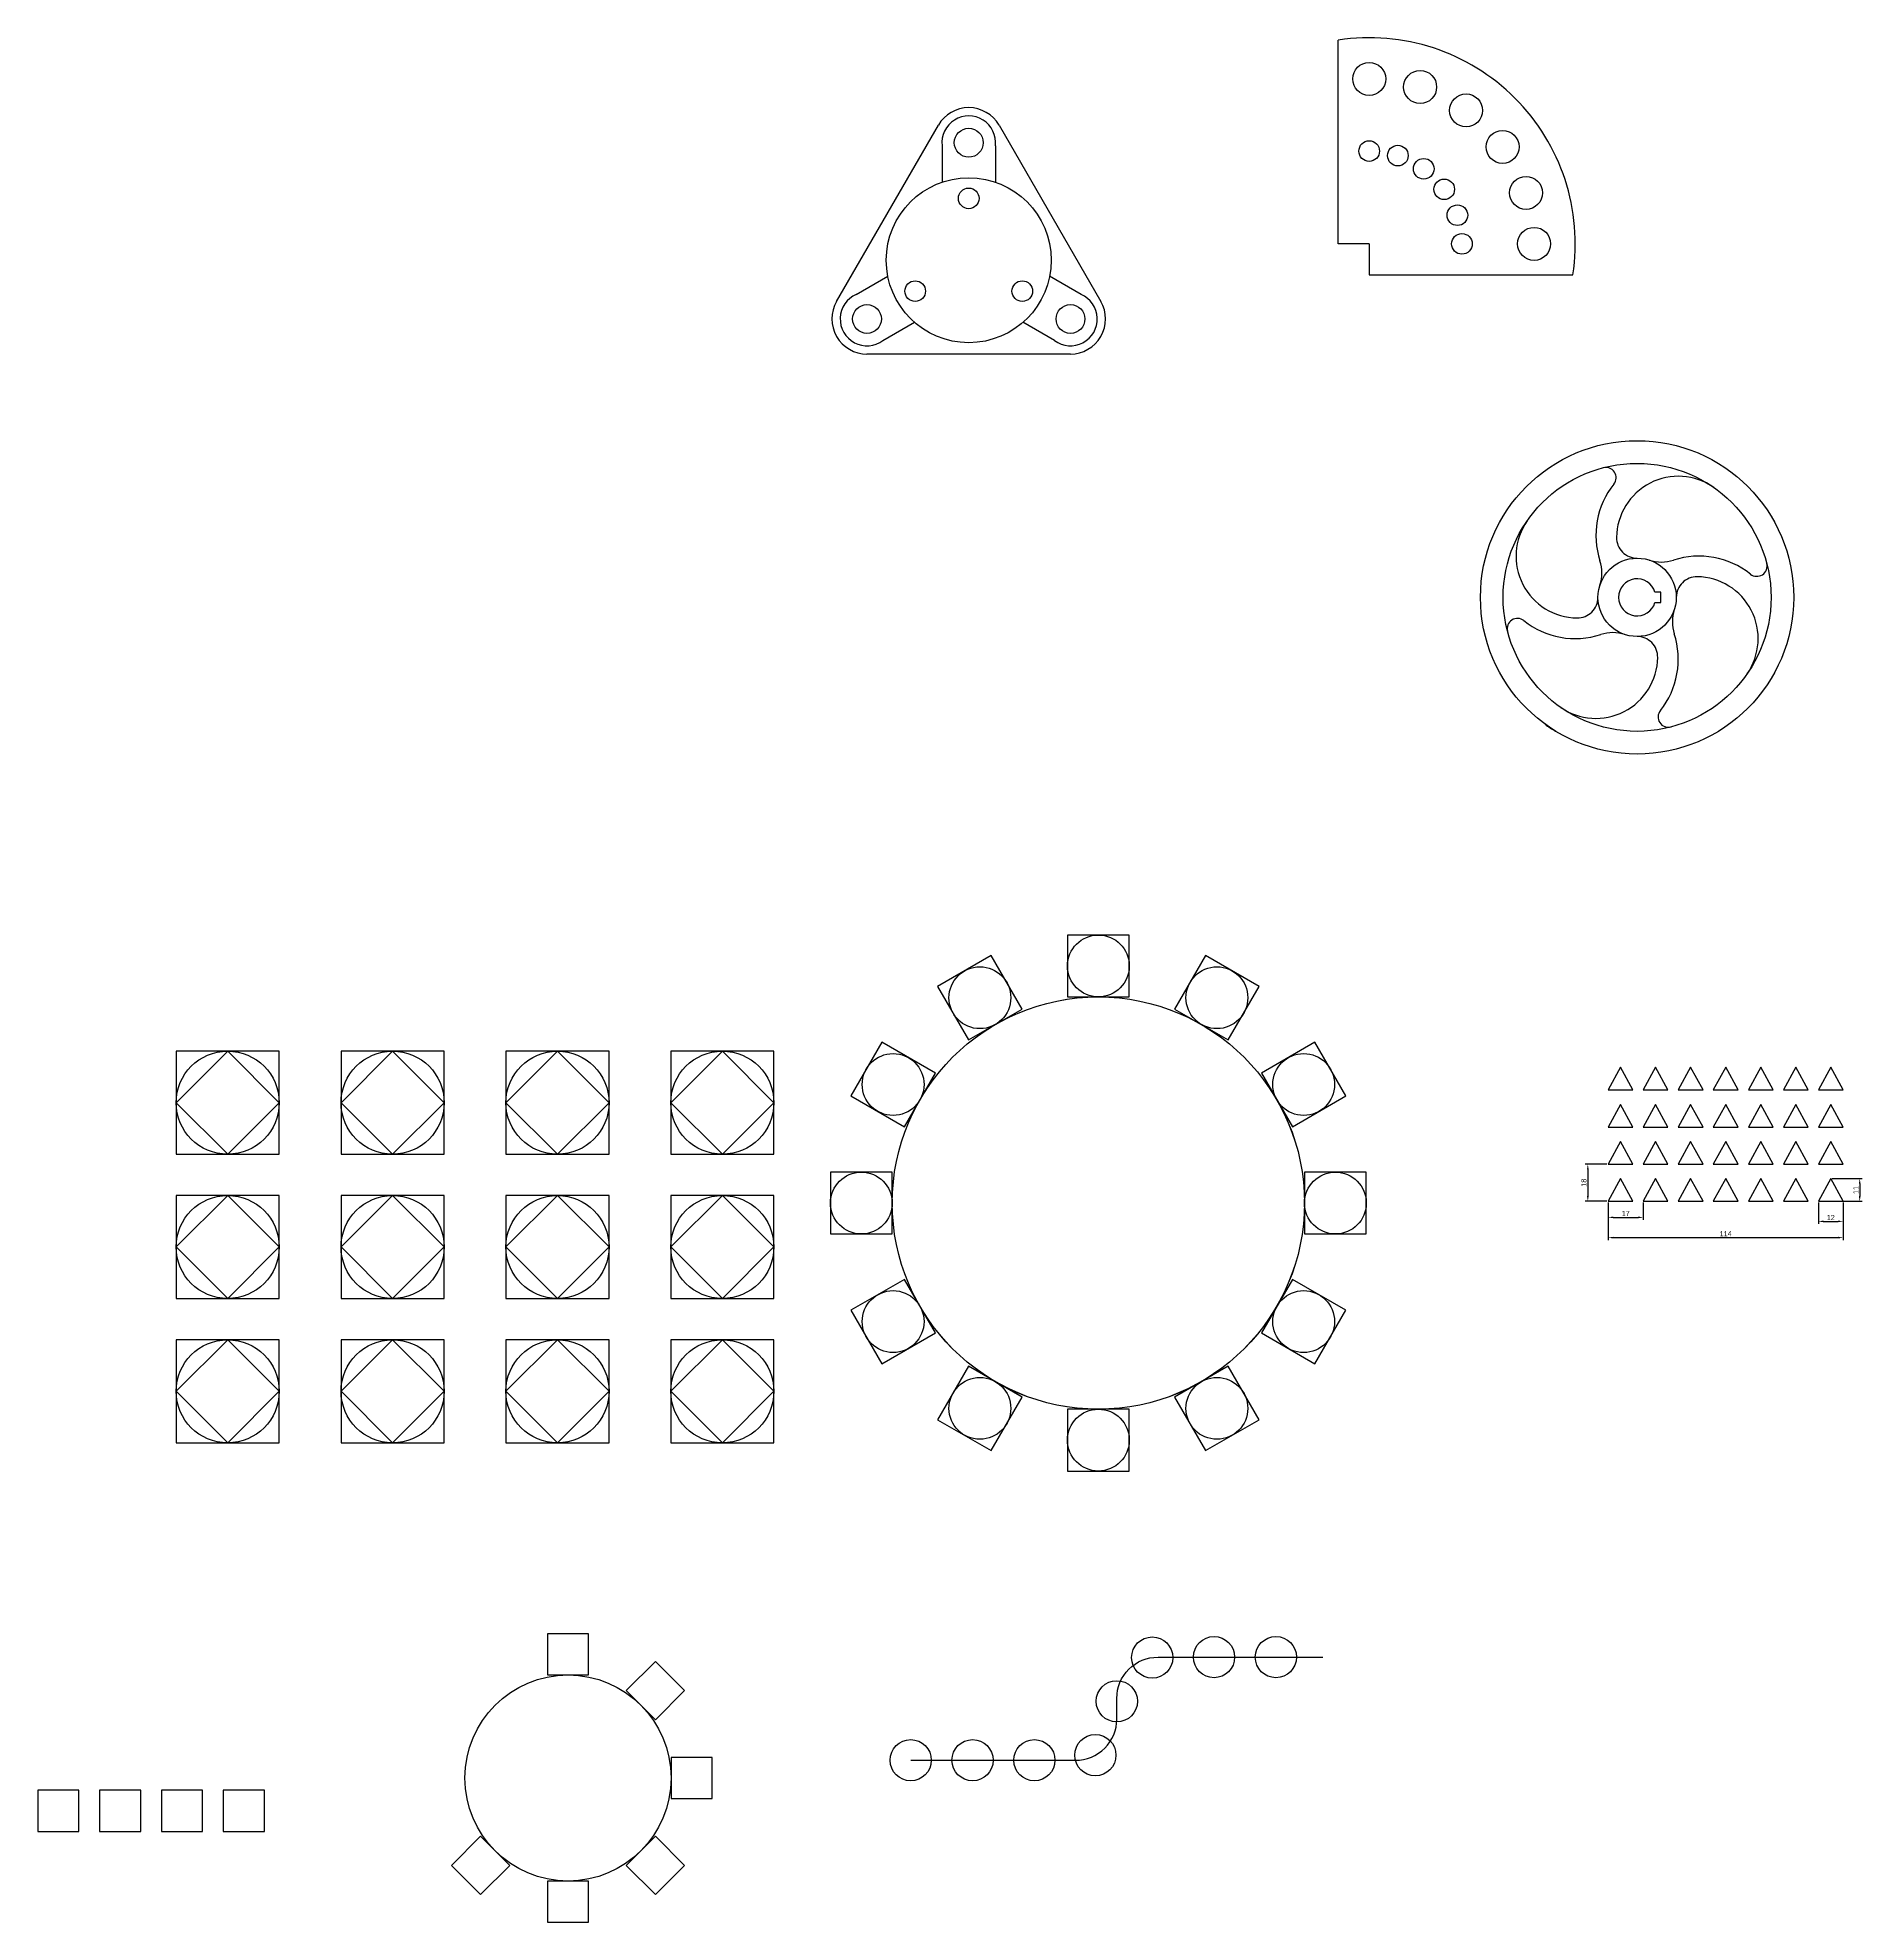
# Model space of a CAD drawing. Header units: millimetres. Extents: x 97 to 2492, y 50 to 1578.
# Drawn here: x 97 to 982, y 50 to 964 of the extents above; entities that cross this region are included whole.
import ezdxf

# ---------------------------------------------------------------- set-up
doc = ezdxf.new("R2010")
doc.units = ezdxf.units.MM
doc.styles.get("Standard").update_dxf_attribs({"font": 'arial.ttf'})
doc.dimstyles.new('ISO-25', dxfattribs={"dimtxt": 2.5, "dimasz": 2.5, "dimexe": 1.25, "dimexo": 0.625, "dimtad": 1, "dimtxsty": 'Standard', "dimcen": 2.5, "dimadec": 0, "dimazin": 0, "dimtfac": 1, "dimtmove": 0, "dimatfit": 3, "dimfxl": 1, "dimarcsym": 0})

# ---------------------------------------------------------------- blocks, each defined once
blk = doc.blocks.new('*U3')
blk.add_lwpolyline([(-10, -10), (10, -10), (10, 10), (-10, 10)], close=True)
blk = doc.blocks.new('*U4')
at = {"color": 0, "linetype": 'ByBlock', "lineweight": -2, "transparency": 16777216}
blk.add_blockref('*U3', (354.33, 179.57), dxfattribs=at)
for p, rotation in [((396.76, 162), 315), ((414.33, 119.57), 270), ((311.91, 77.15), 135), ((396.76, 77.15), 225.0000000000001), ((354.33, 59.57), 180)]:
    blk.add_blockref('*U3', p, dxfattribs=dict(at, rotation=rotation))
blk = doc.blocks.new('*U5')
blk.add_circle((0, 0), 10)
blk = doc.blocks.new('*U6')
at = {"color": 0, "linetype": 'ByBlock', "lineweight": -2, "transparency": 16777216}
for p, rotation in [((637.76, 178), 8.112661460753054), ((620.59, 156.78), 90.00000000000001), ((610.18, 130.65), 28.64788975654116)]:
    blk.add_blockref('*U5', p, dxfattribs=dict(at, rotation=rotation))
for p in [(667.76, 178.2), (697.76, 178.2), (520.59, 128.2), (550.59, 128.2), (580.59, 128.2)]:
    blk.add_blockref('*U5', p, dxfattribs=at)
blk = doc.blocks.new('*U7')
for p, q in [((0, 25), (-25, 0)), ((25, 0), (0, 25)), ((-25, 0), (0, -25)), ((0, -25), (25, 0))]:
    blk.add_line(p, q)
blk.add_lwpolyline([(-25, -25), (25, -25), (25, 25), (-25, 25)], close=True)
blk.add_circle((0, 0), 25)
blk = doc.blocks.new('*U8')
at = {"color": 0, "linetype": 'ByBlock', "lineweight": -2, "transparency": 16777216}
for p in [(0, 140), (80, 140), (160, 140), (240, 140), (0, 70), (80, 70), (160, 70), (240, 70), (0, 0), (80, 0), (160, 0), (240, 0)]:
    blk.add_blockref('*U7', p, dxfattribs=at)
blk = doc.blocks.new('*U11')
blk.add_lwpolyline([(-15, -15), (15, -15), (15, 15), (-15, 15)], close=True)
for centre, radius in [((0, 0), 15), ((0, -115), 100)]:
    blk.add_circle(centre, radius)
blk = doc.blocks.new('*U12')
at = {"color": 0, "linetype": 'ByBlock', "lineweight": -2, "transparency": 16777216}
for p, rotation in [((554.15, 498.05), 29.99999999999998), ((669.15, 498.05), 329.9999999999999), ((512.06, 455.96), 59.99999999999999), ((711.25, 455.96), 299.9999999999999), ((512.06, 340.96), 120), ((554.15, 298.87), 150), ((669.15, 298.87), 210), ((711.25, 340.96), 240), ((496.65, 398.46), 90), ((611.65, 283.46), 180), ((726.65, 398.46), 269.9999999999999)]:
    blk.add_blockref('*U11', p, dxfattribs=dict(at, rotation=rotation))
blk.add_blockref('*U11', (611.65, 513.46), dxfattribs=at)
blk = doc.blocks.new('*U14')
for p, q in [((0, 5.5), (-6, -5.5)), ((6, -5.5), (0, 5.5)), ((-6, -5.5), (6, -5.5))]:
    blk.add_line(p, q)
blk = doc.blocks.new('*U15')
at = {"color": 0, "linetype": 'ByBlock', "lineweight": -2, "transparency": 16777216}
for p in [(0, 54), (17, 54), (34, 54), (51, 54), (68, 54), (85, 54), (102, 54), (0, 36), (17, 36), (34, 36), (51, 36), (68, 36), (85, 36), (102, 36), (0, 18), (17, 18), (34, 18), (51, 18), (68, 18), (85, 18), (102, 18), (0, 0), (17, 0), (34, 0), (51, 0), (68, 0), (85, 0), (102, 0)]:
    blk.add_blockref('*U14', p, dxfattribs=at)
blk = doc.blocks.new('*D16')
at = {"color": 0, "lineweight": -2, "transparency": 16777216}
for p, q in [((859, 398.69), (859, 390.26)), ((876, 398.69), (876, 390.26)), ((861.5, 391.51), (873.5, 391.51))]:
    blk.add_line(p, q, dxfattribs=at)
at = {"color": 0, "transparency": 16777216}
for points in [[(861.5, 391.92), (861.5, 391.09), (859, 391.51)], [(873.5, 391.92), (873.5, 391.09), (876, 391.51)]]:
    blk.add_solid(points, dxfattribs=at)
at = {"layer": 'Defpoints', "color": 0, "transparency": 16777216}
for p in [(859, 399.31), (876, 399.31), (876, 391.51)]:
    blk.add_point(p, dxfattribs=at)
at = {"color": 0, "transparency": 16777216, "insert": (867.5, 393.39), "char_height": 2.5, "attachment_point": 5}
blk.add_mtext('17', dxfattribs=at)
blk = doc.blocks.new('*D17')
at = {"color": 0, "lineweight": -2, "transparency": 16777216}
for p, q in [((859, 398.69), (859, 380.44)), ((973, 398.69), (973, 380.44)), ((861.5, 381.69), (970.5, 381.69))]:
    blk.add_line(p, q, dxfattribs=at)
at = {"color": 0, "transparency": 16777216}
for points in [[(861.5, 382.11), (861.5, 381.27), (859, 381.69)], [(970.5, 382.11), (970.5, 381.27), (973, 381.69)]]:
    blk.add_solid(points, dxfattribs=at)
at = {"layer": 'Defpoints', "color": 0, "transparency": 16777216}
for p in [(859, 399.31), (973, 399.31), (973, 381.69)]:
    blk.add_point(p, dxfattribs=at)
at = {"color": 0, "transparency": 16777216, "insert": (916, 383.57), "char_height": 2.5, "attachment_point": 5}
blk.add_mtext('114', dxfattribs=at)
blk = doc.blocks.new('*D18')
at = {"color": 0, "lineweight": -2, "transparency": 16777216}
for p, q in [((858.37, 417.31), (847.86, 417.31)), ((849.11, 414.81), (849.11, 401.81)), ((858.37, 399.31), (847.86, 399.31))]:
    blk.add_line(p, q, dxfattribs=at)
at = {"color": 0, "transparency": 16777216}
for points in [[(848.7, 414.81), (849.53, 414.81), (849.11, 417.31)], [(848.7, 401.81), (849.53, 401.81), (849.11, 399.31)]]:
    blk.add_solid(points, dxfattribs=at)
at = {"layer": 'Defpoints', "color": 0, "transparency": 16777216}
for p in [(859, 417.31), (849.11, 399.31), (859, 399.31)]:
    blk.add_point(p, dxfattribs=at)
at = {"color": 0, "transparency": 16777216, "insert": (847.21, 408.31), "char_height": 2.5, "attachment_point": 5, "rotation": 90}
blk.add_mtext('18', dxfattribs=at)
blk = doc.blocks.new('*D19')
at = {"color": 0, "lineweight": -2, "transparency": 16777216}
for p, q in [((961, 398.69), (961, 388.31)), ((973, 398.69), (973, 388.31)), ((963.5, 389.56), (970.5, 389.56))]:
    blk.add_line(p, q, dxfattribs=at)
at = {"color": 0, "transparency": 16777216}
for points in [[(963.5, 389.98), (963.5, 389.15), (961, 389.56)], [(970.5, 389.98), (970.5, 389.15), (973, 389.56)]]:
    blk.add_solid(points, dxfattribs=at)
at = {"layer": 'Defpoints', "color": 0, "transparency": 16777216}
for p in [(961, 399.31), (973, 399.31), (973, 389.56)]:
    blk.add_point(p, dxfattribs=at)
at = {"color": 0, "transparency": 16777216, "insert": (967, 391.44), "char_height": 2.5, "attachment_point": 5}
blk.add_mtext('12', dxfattribs=at)
blk = doc.blocks.new('*D20')
at = {"color": 0, "lineweight": -2, "transparency": 16777216}
for p, q in [((967.62, 410.31), (982.29, 410.31)), ((981.04, 407.81), (981.04, 401.81)), ((967.62, 399.31), (982.29, 399.31))]:
    blk.add_line(p, q, dxfattribs=at)
at = {"color": 0, "transparency": 16777216}
for points in [[(980.62, 407.81), (981.45, 407.81), (981.04, 410.31)], [(980.62, 401.81), (981.45, 401.81), (981.04, 399.31)]]:
    blk.add_solid(points, dxfattribs=at)
at = {"layer": 'Defpoints', "color": 0, "transparency": 16777216}
for p in [(967, 410.31), (967, 399.31), (981.04, 399.31)]:
    blk.add_point(p, dxfattribs=at)
at = {"color": 0, "transparency": 16777216, "insert": (979.16, 404.81), "char_height": 2.5, "attachment_point": 5, "rotation": 90}
blk.add_mtext('11', dxfattribs=at)
blk = doc.blocks.new('*U41')
blk.add_circle((0, 0), 5)
blk = doc.blocks.new('*U42')
at = {"color": 0, "linetype": 'ByBlock', "lineweight": -2, "transparency": 16777216}
for p, rotation in [((716.59, 900.13), 35.99999999999999), ((729.13, 906.53), 17.99999999999999), ((706.63, 890.18), 54), ((700.24, 877.63), 72), ((698.04, 863.73), 90)]:
    blk.add_blockref('*U41', p, dxfattribs=dict(at, rotation=rotation))
blk.add_blockref('*U41', (743.04, 908.73), dxfattribs=at)
blk = doc.blocks.new('*U43')
blk.add_circle((0, 0), 8)
blk = doc.blocks.new('*U44')
at = {"color": 0, "linetype": 'ByBlock', "lineweight": -2, "transparency": 16777216}
for p, rotation in [((743.04, 943.73), 89.99999999999984), ((767.76, 939.81), 71.99999999999989), ((790.06, 928.45), 53.99999999999994), ((807.76, 910.75), 35.99999999999997), ((819.12, 888.45), 17.99999999999997)]:
    blk.add_blockref('*U43', p, dxfattribs=dict(at, rotation=rotation))
blk.add_blockref('*U43', (823.04, 863.73), dxfattribs=at)
blk = doc.blocks.new('*U45')
for p, q in [((-12.92, 1.59), (-12.92, -16.07)), ((12.92, 1.59), (12.92, -16.07))]:
    blk.add_line(p, q)
blk.add_circle((0, 3.07), 7)
blk.add_arc((0, 3.07), 13, 353.45203, 186.54797)
blk = doc.blocks.new('*U46')
at = {"color": 0, "linetype": 'ByBlock', "lineweight": -2, "transparency": 16777216}
blk.add_blockref('*U45', (548.75, 909.72), dxfattribs=at)
for p, rotation in [((502.04, 828.82), 120), ((595.45, 828.82), 240)]:
    blk.add_blockref('*U45', p, dxfattribs=dict(at, rotation=rotation))
blk = doc.blocks.new('*U47')
blk.add_circle((0, 0), 5)
blk = doc.blocks.new('*U48')
at = {"color": 0, "linetype": 'ByBlock', "lineweight": -2, "transparency": 16777216}
blk.add_blockref('*U47', (548.75, 885.79), dxfattribs=at)
for p, rotation in [((522.76, 840.79), 120), ((574.73, 840.79), 240)]:
    blk.add_blockref('*U47', p, dxfattribs=dict(at, rotation=rotation))
blk = doc.blocks.new('*U53')
for centre, radius, start, end in [((-5.46, 26.52), 10, 89.20969, 180), ((-5.73, 6.52), 30, 325.15389, 89.20969), ((1.66, 14.72), 19, 161.91212, 197.9693), ((-54.46, -3.48), 40, 321.44852, 17.9693), ((-19.27, -31.52), 5, 141.44852, 284.66713)]:
    blk.add_arc(centre, radius, start, end)
blk = doc.blocks.new('*U54')
at = {"color": 0, "linetype": 'ByBlock', "lineweight": -2, "transparency": 16777216}
for p, rotation in [((838.57, 718.78), 180), ((899.55, 726.72), 90.00000000000001), ((846.5, 657.8), 270.0000000000001)]:
    blk.add_blockref('*U53', p, dxfattribs=dict(at, rotation=rotation))
blk.add_blockref('*U53', (907.48, 665.74), dxfattribs=at)

msp = doc.modelspace()

# ---------------------------------------------------------------- linework, layer by layer
for p, q in [((728.038, 863.728), (728.038, 962.597)), ((484.659, 835.788), (534.023, 921.288)), ((563.468, 921.288), (612.831, 835.788)), ((743.038, 863.728), (728.038, 863.728)), ((743.038, 863.728), (743.038, 848.728)), ((743.038, 848.728), (841.907, 848.728)), ((598.109, 810.288), (499.382, 810.288))]:
    msp.add_line(p, q)
msp.add_lwpolyline([(881.671, 689.76), (884.525, 689.76), (884.525, 694.76), (881.671, 694.76)])
msp.add_lwpolyline([(520.587, 128.199), (600.587, 128.199, 0.4142136), (620.587, 148.199), (620.587, 158.199, -0.4142136), (640.587, 178.199), (720.587, 178.199)], format="xyb")
for points in [[(97.028, 93.624), (117.028, 93.624), (117.028, 113.624), (97.028, 113.624)], [(127.028, 93.624), (147.028, 93.624), (147.028, 113.624), (127.028, 113.624)], [(157.028, 93.624), (177.028, 93.624), (177.028, 113.624), (157.028, 113.624)], [(187.028, 93.624), (207.028, 93.624), (207.028, 113.624), (187.028, 113.624)]]:
    msp.add_lwpolyline(points, close=True)
for centre, radius in [((548.745, 855.788), 40), ((873.025, 692.26), 76), ((873.025, 692.26), 65), ((873.025, 692.26), 19), ((354.333, 119.573), 50)]:
    msp.add_circle(centre, radius)
for centre, radius, start, end in [((743.038, 863.728), 100, 351.373073, 98.626927), ((548.745, 912.788), 17, 30, 150), ((499.382, 827.288), 17, 150, 270), ((598.109, 827.288), 17, 270, 30), ((873.025, 692.26), 9, 16.12762, 343.87238), ((853.025, 662.26), 40, 231.925532, 240.694333)]:
    msp.add_arc(centre, radius, start, end)

# ---------------------------------------------------------------- block references
for name, p in [('*U44', (0, 0)), ('*U46', (0, 0)), ('*U48', (0, 0)), ('*U54', (0, 0)), ('*U12', (0, 0)), ('*U8', (189.219, 307.14)), ('*U15', (864.995, 404.813)), ('*U4', (0, 0)), ('*U6', (0, 0))]:
    msp.add_blockref(name, p)
at = {"rotation": 270}
msp.add_blockref('*U42', (-120.69, 1606.767), dxfattribs=at)

# ---------------------------------------------------------------- dimensions: what is measured, and where the dimension line sits
for base, p1, p2, picture, middle in [((849.115, 399.313), (858.995, 417.313), (858.995, 399.313), '*D18', (847.213, 408.313)), ((981.038, 399.313), (966.995, 410.313), (966.995, 399.313), '*D20', (979.158, 404.813))]:
    dim = msp.add_linear_dim(base=base, p1=p1, p2=p2, angle=90, dimstyle='ISO-25')
    dim.commit()
    dim.dimension.update_dxf_attribs({"geometry": picture, "text_midpoint": middle})
for base, p1, p2, picture, middle in [((875.995, 391.508), (858.995, 399.313), (875.995, 399.313), '*D16', (867.495, 393.388)), ((972.995, 381.69), (858.995, 399.313), (972.995, 399.313), '*D17', (915.995, 383.57)), ((972.995, 389.564), (960.995, 399.313), (972.995, 399.313), '*D19', (966.995, 391.444))]:
    dim = msp.add_linear_dim(base=base, p1=p1, p2=p2, dimstyle='ISO-25')
    dim.commit()
    dim.dimension.update_dxf_attribs({"geometry": picture, "text_midpoint": middle})

doc.saveas('drawing.dxf')
